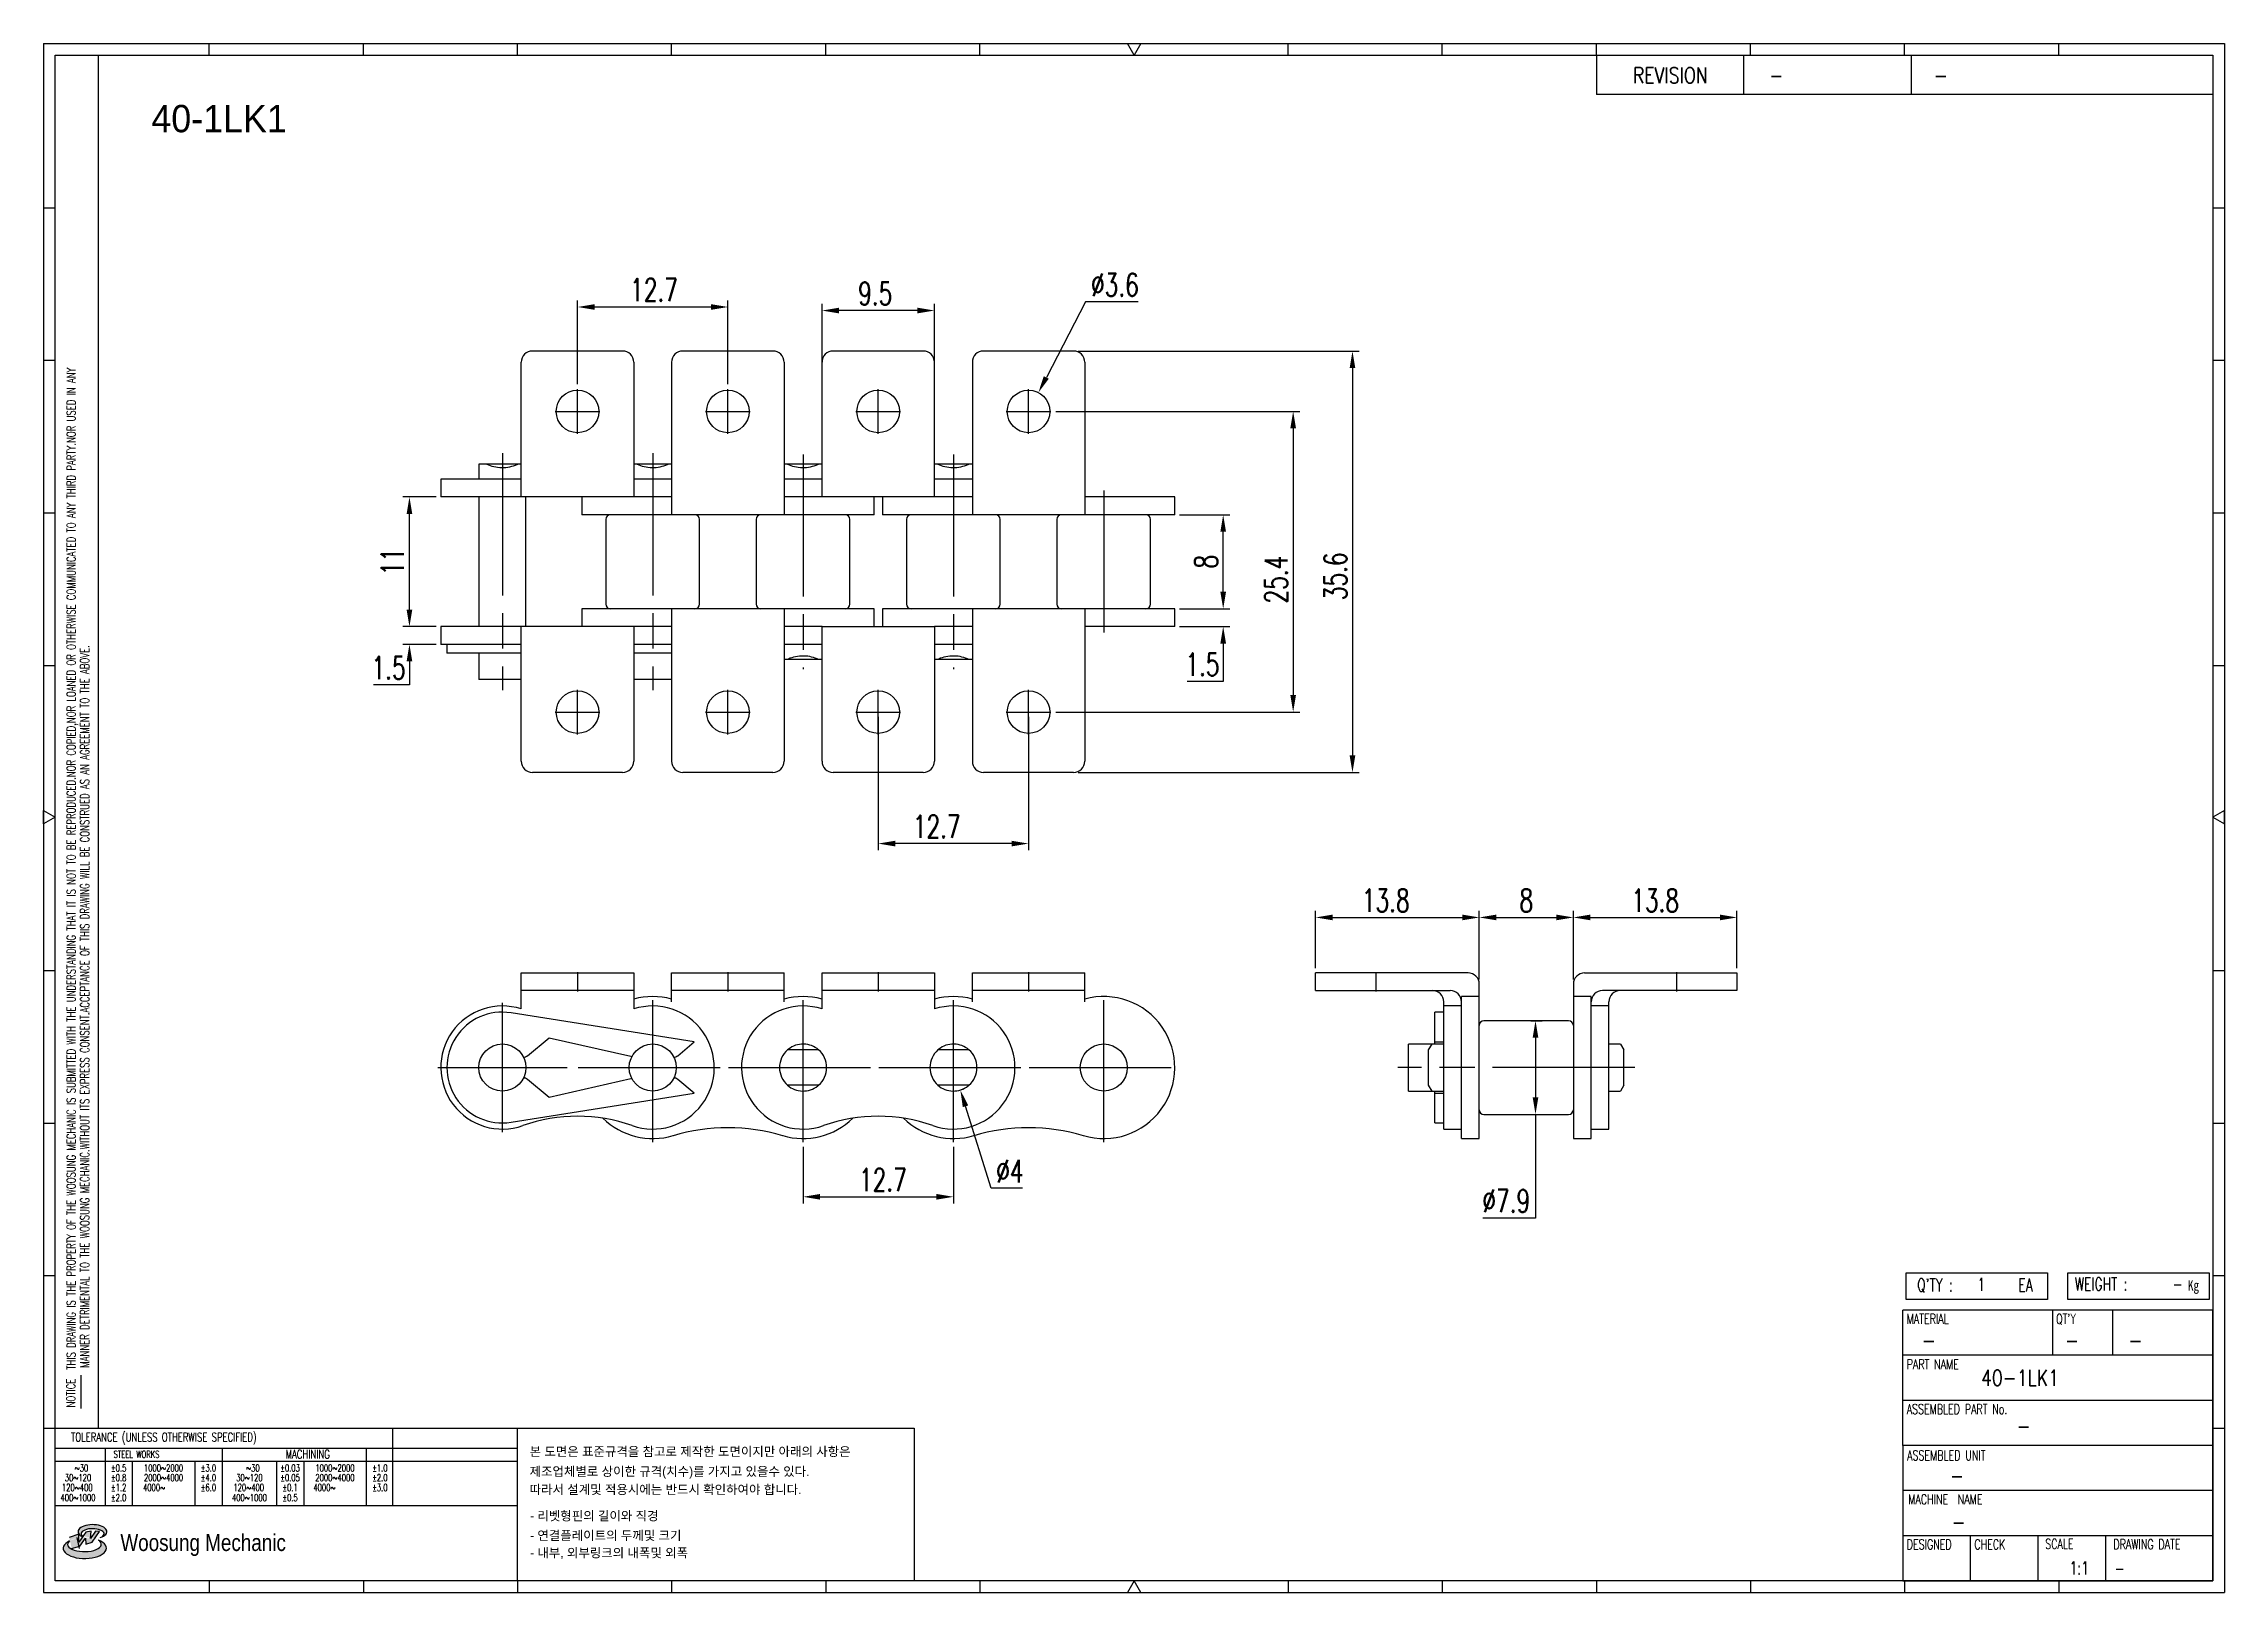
# Model space of a CAD drawing. Header units: millimetres. Extents: x 333 to 518, y 59 to 190.
import ezdxf
from ezdxf.enums import TextEntityAlignment as Align

# ---------------------------------------------------------------- set-up
doc = ezdxf.new("R2010")
doc.units = ezdxf.units.MM
doc.linetypes.add('AM_ISO08W050', pattern=[18, 12, -1.5, 3, -1.5])
doc.layers.get('Defpoints').update_dxf_attribs({"color": 80})
doc.layers.add('CL1', color=140, linetype='AM_ISO08W050', lineweight=25)
for name, color, linetype in [('S-DIM', 7, 'Continuous'), ('TITLE', 7, 'Continuous'), ('도면레이아웃', 7, 'Continuous')]:
    doc.layers.add(name, color=color, linetype=linetype)
doc.styles.add('HAN', font='ROMANS.shx', dxfattribs={"width": 0.7, "bigfont": 'whgtxt.shx'})
doc.styles.add('HKD_ST2', font='romans.shx', dxfattribs={"width": 0.7, "height": 4, "bigfont": '@extfont2.shx'})
doc.styles.add('HSG', font='SIMPLEX.shx', dxfattribs={"width": 0.7, "bigfont": 'HSG.shx'})
doc.styles.add('MtXpl_', font='Gulim.ttf')
doc.styles.add('SLDTEXTSTYLE4', font='arial.ttf', dxfattribs={"width": 0.8})
doc.dimstyles.new('AP0.8', dxfattribs={"dimscale": 0.8, "dimtxt": 2.4, "dimasz": 1.8, "dimexe": 0.7, "dimexo": 0.5, "dimgap": 0.6, "dimtad": 1, "dimtoh": 1, "dimdec": 1, "dimrnd": 0.01, "dimzin": 9, "dimdsep": 46, "dimtxsty": 'HSG', "dimcen": 0, "dimclrd": 251, "dimclre": 251, "dimclrt": 60, "dimazin": 2, "dimtp": 1, "dimtm": 1, "dimtfac": 0.5, "dimtdec": 1, "dimtofl": 0, "dimtmove": 0, "dimatfit": 3, "dimfxl": 0, "dimtvp": 1, "dimtolj": 2, "dimlwd": -1, "dimlwe": -1, "dimarcsym": 0})

msp = doc.modelspace()

# ---------------------------------------------------------------- texts
at = {"color": 254, "style": 'MtXpl_'}
msp.add_text('40-1LK1', height=2.313, dxfattribs=at).set_placement((342.57, 182.4))
at = {"style": 'HAN', "width": 0.8}
msp.add_text('40-1LK1', height=1.334, dxfattribs=at).set_placement((497.13, 76.51))
at = {"color": 140, "style": 'MtXpl_'}
for s, p in [('본 도면은 표준규격을 참고로 제작한 도면이지만 아래의 사항은', (374.52, 70.57)), ('제조업체별로 상이한 규격(치수)를 가지고 있을수 있다.', (374.52, 68.89)), ('따라서 설계및 적용시에는 반드시 확인하여야 합니다.', (374.52, 67.36)), ('- 리벳형핀의 길이와 직경', (374.56, 65.13)), ('- 연결플레이트의 두께및 크기', (374.56, 63.48)), ('- 내부, 외부링크의 내폭및 외폭', (374.56, 62.01))]:
    msp.add_text(s, height=0.771, dxfattribs=at).set_placement(p)

# ---------------------------------------------------------------- blocks, each defined once
blk = doc.blocks.new('MAST')
at = {"layer": '도면레이아웃'}
h = blk.add_hatch(color=10, dxfattribs=at)
h.paths.add_polyline_path([(1.544, 35.177), (1.554, 34.966), (1.779, 35.034), (2.054, 35.422), (1.908, 35.446), (1.728, 35.167), (1.741, 35.439), (1.547, 35.405), (1.292, 35.041), (1.295, 35.33), (0.943, 35.208), (1.03, 34.8), (1.336, 34.885)])
edge = h.paths.add_edge_path()
edge.add_ellipse((1.795, 35.421), major_axis=(-0.53, 0), ratio=0.487785, start_angle=122.36065, end_angle=403.39574)
edge.add_line((1.411, 35.244), (1.419, 35.261))
edge.add_ellipse((1.798, 35.344), major_axis=(-0.423, 0), ratio=0.444396, start_angle=131.58977, end_angle=386.19408, ccw=False)
edge = h.paths.add_edge_path()
edge.add_ellipse((1.512, 34.815), major_axis=(-0.793, 0), ratio=0.480113, start_angle=314.67633, end_angle=590.85213)
edge.add_ellipse((1.501, 34.958), major_axis=(-0.62, 0), ratio=0.43311, start_angle=331.7024, end_angle=574.42495, ccw=False)
at = {"color": 140}
for p, q in [((0, 90.118), (80.15, 90.118)), ((0, 90.118), (0, 33.191)), ((80.15, 90.118), (80.15, 33.191)), ((57.068, 89.693), (57.068, 88.246)), ((62.47, 89.693), (62.47, 88.246)), ((68.635, 89.693), (68.635, 88.246)), ((79.725, 88.246), (57.068, 88.246)), ((68.449, 43.961), (68.449, 44.936)), ((68.449, 44.936), (73.654, 44.936)), ((73.654, 44.936), (73.654, 43.961)), ((74.39, 43.961), (74.39, 44.936)), ((74.39, 44.936), (79.595, 44.936)), ((79.595, 44.936), (79.595, 43.961)), ((68.336, 38.59), (68.336, 43.563)), ((79.725, 43.563), (68.336, 43.563)), ((73.654, 43.961), (68.449, 43.961)), ((73.827, 43.563), (73.827, 41.905)), ((79.595, 43.961), (74.39, 43.961)), ((76.037, 43.563), (76.037, 41.905)), ((79.725, 38.59), (79.725, 43.563)), ((79.725, 41.905), (68.336, 41.905)), ((79.725, 40.248), (68.336, 40.248)), ((68.336, 38.59), (68.336, 33.616)), ((79.725, 38.59), (68.336, 38.59)), ((79.725, 33.616), (79.725, 38.59)), ((79.725, 36.932), (68.336, 36.932)), ((79.725, 35.274), (68.336, 35.274)), ((70.822, 33.616), (70.822, 35.274)), ((73.309, 33.616), (73.309, 35.274)), ((75.796, 33.616), (75.796, 35.274)), ((0, 33.191), (80.15, 33.191)), ((68.336, 33.616), (79.725, 33.616))]:
    blk.add_line(p, q, dxfattribs=at)
for p, q in [((6.089, 89.693), (6.089, 90.118)), ((11.753, 89.693), (11.753, 90.118)), ((17.418, 89.693), (17.418, 90.118)), ((23.082, 89.693), (23.082, 90.118)), ((28.746, 89.693), (28.746, 90.118)), ((34.411, 89.693), (34.411, 90.118)), ((45.739, 89.693), (45.739, 90.118)), ((51.404, 89.693), (51.404, 90.118)), ((57.068, 89.693), (57.068, 90.118)), ((62.732, 89.693), (62.732, 90.118)), ((68.397, 89.693), (68.397, 90.118)), ((74.061, 89.693), (74.061, 90.118)), ((0, 84.085), (0.425, 84.085)), ((79.725, 84.085), (80.15, 84.085)), ((0, 78.478), (0.425, 78.478)), ((79.725, 78.478), (80.15, 78.478)), ((0, 72.87), (0.425, 72.87)), ((79.725, 72.87), (80.15, 72.87)), ((0, 67.262), (0.425, 67.262)), ((79.725, 67.262), (80.15, 67.262)), ((0, 56.047), (0.425, 56.047)), ((79.725, 56.047), (80.15, 56.047)), ((0, 50.439), (0.425, 50.439)), ((79.725, 50.439), (80.15, 50.439)), ((0, 44.832), (0.425, 44.832)), ((79.725, 44.832), (80.15, 44.832)), ((1.377, 39.947), (1.377, 41.174)), ((0, 39.224), (0.425, 39.224)), ((79.725, 39.224), (80.15, 39.224)), ((6.089, 33.616), (6.089, 33.191)), ((11.753, 33.616), (11.753, 33.191)), ((17.418, 33.616), (17.418, 33.191)), ((23.082, 33.616), (23.082, 33.191)), ((28.746, 33.616), (28.746, 33.191)), ((34.411, 33.616), (34.411, 33.191)), ((45.739, 33.616), (45.739, 33.191)), ((51.404, 33.616), (51.404, 33.191)), ((57.068, 33.616), (57.068, 33.191)), ((62.732, 33.616), (62.732, 33.191)), ((68.397, 33.616), (68.397, 33.191)), ((74.061, 33.616), (74.061, 33.191))]:
    blk.add_line(p, q)
at = {"color": 2}
for p, q in [((2.017, 39.224), (2.017, 89.693)), ((0.425, 39.224), (17.418, 39.224)), ((0.425, 38.487), (17.418, 38.487)), ((2.257, 38.487), (2.257, 36.382)), ((6.557, 38.5), (6.557, 36.382)), ((11.857, 38.487), (11.857, 36.382)), ((12.816, 39.224), (12.816, 36.382)), ((17.418, 33.616), (17.418, 39.224)), ((0.425, 38.012), (17.418, 38.012)), ((3.257, 38.012), (3.257, 36.382)), ((5.557, 38.012), (5.557, 36.382)), ((8.557, 38.012), (8.557, 36.382)), ((9.557, 38.026), (9.557, 36.382)), ((0.425, 36.382), (17.418, 36.382))]:
    blk.add_line(p, q, dxfattribs=at)
for points in [[(40.075, 89.693), (39.83, 90.118), (40.32, 90.118)], [(0.425, 61.679), (0, 61.433), (0, 61.924)], [(79.725, 61.679), (80.15, 61.433), (80.15, 61.924)], [(40.075, 33.616), (39.83, 33.191), (40.32, 33.191)]]:
    blk.add_lwpolyline(points, close=True)
at = {"color": 140}
blk.add_lwpolyline([(0.425, 89.693), (79.725, 89.693), (79.725, 33.616), (0.425, 33.616)], close=True, dxfattribs=at)
at = {"layer": '도면레이아웃'}
for p, q in [((1.295, 35.33), (0.943, 35.208)), ((1.547, 35.405), (1.292, 35.041)), ((1.292, 35.041), (1.295, 35.33)), ((1.741, 35.439), (1.547, 35.405)), ((1.908, 35.446), (1.728, 35.167)), ((1.728, 35.167), (1.741, 35.439)), ((1.779, 35.034), (2.054, 35.422)), ((2.054, 35.422), (1.908, 35.446)), ((1.03, 34.8), (1.336, 34.885)), ((1.224, 35.208), (1.311, 34.8)), ((1.224, 35.208), (1.224, 35.208)), ((1.336, 34.885), (1.544, 35.177)), ((1.419, 35.261), (1.411, 35.244)), ((1.544, 35.177), (1.554, 34.966)), ((1.554, 34.966), (1.779, 35.034))]:
    blk.add_line(p, q, dxfattribs=at)
for centre, major_axis, ratio, start_param, end_param in [((1.795, 35.421), (-0.53, 0), 0.487785, 2.135596, 7.040584), ((1.798, 35.344), (-0.423, 0), 0.444396, 2.296675, 6.740358), ((1.512, 34.815), (-0.793, 0), 0.480113, 5.492138, 10.312315), ((1.501, 34.958), (-0.62, 0), 0.43311, 5.789299, 10.025607)]:
    blk.add_ellipse(centre, major_axis=major_axis, ratio=ratio, start_param=start_param, end_param=end_param, dxfattribs=at)
for s, height, style, width, p in [('REVISION', 0.5806, 'HAN', 0.8, (58.415, 88.664)), ('-', 0.581, 'HAN', 0.8, (63.426, 88.664)), ('-', 0.581, 'HAN', 0.8, (69.468, 88.664)), ("Q'TY : ", 0.4746, 'HKD_ST2', 0.7, (68.857, 44.253)), ('1', 0.475, 'HKD_ST2', 0.7, (71.071, 44.275)), ('EA', 0.4746, 'HKD_ST2', 0.7, (72.578, 44.253)), ('WEIGHT : ', 0.4746, 'HKD_ST2', 0.7, (74.65, 44.286)), ('-', 0.581, 'HAN', 0.8, (69.029, 42.157)), ('-', 0.581, 'HAN', 0.8, (74.289, 42.157)), ('-', 0.581, 'HAN', 0.8, (76.623, 42.157)), ('-', 0.581, 'HAN', 0.8, (72.515, 39.013)), ('-', 0.581, 'HAN', 0.8, (70.067, 37.189)), ('-', 0.581, 'HAN', 0.8, (70.126, 35.48)), ('1:1', 0.4746, 'HKD_ST2', 0.7, (74.458, 33.848)), ('-', 0.475, 'HKD_ST2', 0.7, (76.112, 33.837))]:
    blk.add_text(s, height=height, dxfattribs=dict(style=style, width=width)).set_placement(p)
at = {"color": 6, "style": 'HKD_ST2', "width": 0.7}
for s, p in [(' THIS DRAWING IS THE PROPERTY OF THE WOOSUNG MECHANIC IS SUBMITTED WITH THE UNDERSTANDING THAT IT IS NOT TO BE REPRODUCED.NOR COPIED,NOR LOANED OR OTHERWISE COMMUNICATED TO ANY THIRD PARTY.NOR USED IN ANY', (1.173, 41.217)), ('MANNER DETRIMENTAL TO THE WOOSUNG MECHANIC.WITHOUT ITS EXPRESS CONSENT.ACCEPTANCE OF THIS DRAWING WILL BE CONSTRUED AS AN AGREEMENT TO THE ABOVE.', (1.672, 41.447))]:
    blk.add_text(s, height=0.326266, rotation=90, dxfattribs=at).set_placement(p)
at = {"style": 'HKD_ST2', "width": 0.7}
blk.add_text('-', height=0.475, dxfattribs=at).set_placement((78.613, 44.286), align=Align.RIGHT)
at = {"color": 254, "style": 'HKD_ST2', "width": 0.7}
for s, height, p in [('MATERIAL', 0.3651, (68.474, 43.425)), ("QT'Y", 0.3651, (73.965, 43.425)), ('PART NAME', 0.3651, (68.474, 41.756)), ('ASSEMBLED PART No.', 0.36511, (68.474, 40.109)), ('ASSEMBLED UNIT', 0.36511, (68.49, 38.408)), ('MACHINE  NAME', 0.36511, (68.532, 36.794)), ('DESIGNED', 0.3651, (68.474, 35.136)), ('CHECK', 0.3651, (70.961, 35.136)), ('SCALE', 0.3651, (73.566, 35.153)), ('DRAWING DATE', 0.36511, (76.071, 35.141))]:
    blk.add_text(s, height=height, dxfattribs=at).set_placement(p, align=Align.TOP_LEFT)
at = {"style": 'HKD_ST2', "width": 0.7}
blk.add_text('NOTICE', height=0.3263, rotation=90, dxfattribs=at).set_placement((1.163, 39.988))
blk.add_text('TOLERANCE (UNLESS OTHERWISE SPECIFIED)', height=0.32627, dxfattribs=at).set_placement((4.417, 38.896), align=Align.MIDDLE_CENTER)
at = {"color": 4, "style": 'HKD_ST2', "width": 0.7}
for s, height, p in [('%%12630', 0.261, (1.389, 37.762)), ('1000%%1262000', 0.26101, (4.407, 37.762)), ('%%12630', 0.261, (7.689, 37.762)), ('1000%%1262000', 0.26101, (10.707, 37.762)), ('120%%126400', 0.26101, (1.237, 37.045)), ('30%%126120', 0.261, (1.263, 37.411)), ('4000%%126', 0.261, (4.061, 37.045)), ('2000%%1264000', 0.26101, (4.407, 37.411)), ('120%%126400', 0.26101, (7.537, 37.045)), ('30%%126120', 0.261, (7.563, 37.411)), ('4000%%126', 0.261, (10.321, 37.045)), ('2000%%1264000', 0.26101, (10.707, 37.411)), ('400%%1261000', 0.26101, (1.263, 36.67)), ('400%%1261000', 0.26101, (7.563, 36.67))]:
    blk.add_text(s, height=height, dxfattribs=at).set_placement(p, align=Align.MIDDLE_CENTER)
for s, height, p in [('%%P0.5', 0.261, (2.757, 37.762)), ('STEEL WORKS', 0.26101, (3.416, 38.268)), ('%%P3.0', 0.261, (6.057, 37.762)), ('%%P0.03', 0.261, (9.057, 37.762)), ('MACHINING', 0.3263, (9.707, 38.27)), ('%%P1.0', 0.261, (12.357, 37.762)), ('%%P0.8', 0.261, (2.757, 37.411)), ('%%P1.2', 0.261, (2.757, 37.045)), ('%%P4.0', 0.261, (6.057, 37.411)), ('%%P6.0', 0.261, (6.057, 37.045)), ('%%P0.05', 0.261, (9.057, 37.411)), ('%%P0.1', 0.261, (9.057, 37.045)), ('%%P2.0', 0.261, (12.357, 37.411)), ('%%P3.0', 0.261, (12.357, 37.045)), ('%%P2.0', 0.261, (2.757, 36.67)), ('%%P0.5', 0.261, (9.057, 36.67))]:
    blk.add_text(s, height=height, dxfattribs=at).set_placement(p, align=Align.MIDDLE)
at = {"color": 1, "style": 'SLDTEXTSTYLE4', "width": 0.8}
blk.add_text('Woosung Mechanic', height=0.61957, dxfattribs=at).set_placement((2.822, 34.711))
at = {"layer": 'TITLE', "width": 0.8}
blk.add_text('Kg', height=0.3789, dxfattribs=at).set_placement((78.807, 44.286))
blk = doc.blocks.new('*D2')
at = {"layer": 'Defpoints', "color": 0, "transparency": 16777216}
for p in [(429.02, 142.14), (433.11, 142.14), (429.02, 140.64)]:
    blk.add_point(p, dxfattribs=at)
at = {"layer": 'S-DIM', "color": 251, "linetype": 'ByBlock', "transparency": 16777216}
for p, q in [((433.11, 143.58), (433.11, 145.02)), ((429.42, 142.14), (433.67, 142.14)), ((429.42, 140.64), (433.67, 140.64)), ((433.11, 139.2), (433.11, 136.01)), ((433.11, 136.01), (430.07, 136.01))]:
    blk.add_line(p, q, dxfattribs=at)
at = {"layer": 'S-DIM', "color": 251, "transparency": 16777216}
for points in [[(432.87, 143.58), (433.35, 143.58), (433.11, 142.14)], [(432.87, 139.2), (433.35, 139.2), (433.11, 140.64)]]:
    blk.add_solid(points, dxfattribs=at)
at = {"layer": 'S-DIM', "color": 60, "transparency": 16777216, "insert": (431.35, 137.45), "char_height": 1.92, "attachment_point": 5, "style": 'HSG'}
blk.add_mtext('\\A2;1.5', dxfattribs=at)
blk = doc.blocks.new('*D3')
at = {"layer": 'Defpoints', "color": 0, "transparency": 16777216}
for p in [(429.02, 150.09), (433.11, 150.09), (429.02, 142.14)]:
    blk.add_point(p, dxfattribs=at)
at = {"layer": 'S-DIM', "color": 251, "linetype": 'ByBlock', "transparency": 16777216}
for p, q in [((429.42, 150.09), (433.67, 150.09)), ((433.11, 143.58), (433.11, 148.65)), ((429.42, 142.14), (433.67, 142.14))]:
    blk.add_line(p, q, dxfattribs=at)
at = {"layer": 'S-DIM', "color": 251, "transparency": 16777216}
for points in [[(432.87, 148.65), (433.35, 148.65), (433.11, 150.09)], [(432.87, 143.58), (433.35, 143.58), (433.11, 142.14)]]:
    blk.add_solid(points, dxfattribs=at)
at = {"layer": 'S-DIM', "color": 60, "transparency": 16777216, "insert": (431.67, 146.12), "char_height": 1.92, "attachment_point": 5, "rotation": 90, "style": 'HSG'}
blk.add_mtext('\\A2;8', dxfattribs=at)
blk = doc.blocks.new('*D4')
at = {"layer": 'Defpoints', "color": 0, "transparency": 16777216}
for p in [(418.56, 158.82), (418.56, 133.42), (439.02, 133.42)]:
    blk.add_point(p, dxfattribs=at)
at = {"layer": 'S-DIM', "color": 251, "linetype": 'ByBlock', "transparency": 16777216}
for p, q in [((418.96, 158.82), (439.58, 158.82)), ((439.02, 157.38), (439.02, 134.86)), ((418.96, 133.42), (439.58, 133.42))]:
    blk.add_line(p, q, dxfattribs=at)
at = {"layer": 'S-DIM', "color": 251, "transparency": 16777216}
for points in [[(438.78, 157.38), (439.26, 157.38), (439.02, 158.82)], [(438.78, 134.86), (439.26, 134.86), (439.02, 133.42)]]:
    blk.add_solid(points, dxfattribs=at)
at = {"layer": 'S-DIM', "color": 60, "transparency": 16777216, "insert": (437.58, 144.61), "char_height": 1.92, "attachment_point": 5, "rotation": 90, "style": 'HSG'}
blk.add_mtext('\\A2;25.4', dxfattribs=at)
blk = doc.blocks.new('*D5')
at = {"layer": 'Defpoints', "color": 0, "transparency": 16777216}
for p in [(420.47, 163.92), (420.47, 128.32), (444.03, 128.32)]:
    blk.add_point(p, dxfattribs=at)
at = {"layer": 'S-DIM', "color": 251, "linetype": 'ByBlock', "transparency": 16777216}
for p, q in [((420.87, 163.92), (444.59, 163.92)), ((444.03, 162.48), (444.03, 129.76)), ((420.87, 128.32), (444.59, 128.32))]:
    blk.add_line(p, q, dxfattribs=at)
at = {"layer": 'S-DIM', "color": 251, "transparency": 16777216}
for points in [[(443.79, 162.48), (444.27, 162.48), (444.03, 163.92)], [(443.79, 129.76), (444.27, 129.76), (444.03, 128.32)]]:
    blk.add_solid(points, dxfattribs=at)
at = {"layer": 'S-DIM', "color": 60, "transparency": 16777216, "insert": (442.59, 144.89), "char_height": 1.92, "attachment_point": 5, "rotation": 90, "style": 'HSG'}
blk.add_mtext('\\A2;35.6', dxfattribs=at)
blk = doc.blocks.new('*D6')
at = {"layer": 'Defpoints', "color": 0, "transparency": 16777216}
for p in [(417.5, 160.41), (415.83, 157.22)]:
    blk.add_point(p, dxfattribs=at)
at = {"layer": 'S-DIM', "color": 251, "linetype": 'ByBlock', "transparency": 16777216}
for p, q in [((421.49, 168.07), (418.17, 161.69)), ((425.94, 168.07), (421.49, 168.07))]:
    blk.add_line(p, q, dxfattribs=at)
at = {"layer": 'S-DIM', "color": 251, "transparency": 16777216}
blk.add_solid([(417.95, 161.8), (418.38, 161.58), (417.5, 160.41)], dxfattribs=at)
at = {"layer": 'S-DIM', "color": 60, "transparency": 16777216, "insert": (423.96, 169.51), "char_height": 1.92, "attachment_point": 5, "style": 'HSG'}
blk.add_mtext('\\A2;∅3.6', dxfattribs=at)
blk = doc.blocks.new('*D7')
at = {"layer": 'Defpoints', "color": 0, "transparency": 16777216}
for p in [(364.37, 140.64), (367.02, 140.64), (367.02, 139.14)]:
    blk.add_point(p, dxfattribs=at)
at = {"layer": 'S-DIM', "color": 251, "linetype": 'ByBlock', "transparency": 16777216}
for p, q in [((364.37, 142.08), (364.37, 143.52)), ((366.62, 140.64), (363.81, 140.64)), ((366.62, 139.14), (363.81, 139.14)), ((364.37, 137.7), (364.37, 135.72)), ((364.37, 135.72), (361.33, 135.72))]:
    blk.add_line(p, q, dxfattribs=at)
at = {"layer": 'S-DIM', "color": 251, "transparency": 16777216}
for points in [[(364.13, 142.08), (364.61, 142.08), (364.37, 140.64)], [(364.13, 137.7), (364.61, 137.7), (364.37, 139.14)]]:
    blk.add_solid(points, dxfattribs=at)
at = {"layer": 'S-DIM', "color": 60, "transparency": 16777216, "insert": (362.61, 137.16), "char_height": 1.92, "attachment_point": 5, "style": 'HSG'}
blk.add_mtext('\\A2;1.5', dxfattribs=at)
blk = doc.blocks.new('*D8')
at = {"layer": 'Defpoints', "color": 0, "transparency": 16777216}
for p in [(364.37, 151.59), (367.02, 151.59), (367.02, 140.64)]:
    blk.add_point(p, dxfattribs=at)
at = {"layer": 'S-DIM', "color": 251, "linetype": 'ByBlock', "transparency": 16777216}
for p, q in [((366.62, 151.59), (363.81, 151.59)), ((364.37, 142.08), (364.37, 150.15)), ((366.62, 140.64), (363.81, 140.64))]:
    blk.add_line(p, q, dxfattribs=at)
at = {"layer": 'S-DIM', "color": 251, "transparency": 16777216}
for points in [[(364.13, 150.15), (364.61, 150.15), (364.37, 151.59)], [(364.13, 142.08), (364.61, 142.08), (364.37, 140.64)]]:
    blk.add_solid(points, dxfattribs=at)
at = {"layer": 'S-DIM', "color": 60, "transparency": 16777216, "insert": (362.93, 146.12), "char_height": 1.92, "attachment_point": 5, "rotation": 90, "style": 'HSG'}
blk.add_mtext('\\A2;11', dxfattribs=at)
blk = doc.blocks.new('*D9')
at = {"layer": 'Defpoints', "color": 0, "transparency": 16777216}
for p in [(403.97, 133.42), (416.67, 133.42), (403.97, 122.31)]:
    blk.add_point(p, dxfattribs=at)
at = {"layer": 'S-DIM', "color": 251, "linetype": 'ByBlock', "transparency": 16777216}
for p, q in [((403.97, 133.02), (403.97, 121.75)), ((416.67, 133.02), (416.67, 121.75)), ((415.23, 122.31), (405.41, 122.31))]:
    blk.add_line(p, q, dxfattribs=at)
at = {"layer": 'S-DIM', "color": 251, "transparency": 16777216}
for points in [[(405.41, 122.55), (405.41, 122.07), (403.97, 122.31)], [(415.23, 122.55), (415.23, 122.07), (416.67, 122.31)]]:
    blk.add_solid(points, dxfattribs=at)
at = {"layer": 'S-DIM', "color": 60, "transparency": 16777216, "insert": (408.91, 123.75), "char_height": 1.92, "attachment_point": 5, "style": 'HSG'}
blk.add_mtext('\\A2;12.7', dxfattribs=at)
blk = doc.blocks.new('*D10')
at = {"layer": 'Defpoints', "color": 0, "transparency": 16777216}
for p in [(397.62, 97.09), (410.32, 97.09), (410.32, 92.47)]:
    blk.add_point(p, dxfattribs=at)
at = {"layer": 'S-DIM', "color": 251, "linetype": 'ByBlock', "transparency": 16777216}
for p, q in [((397.62, 96.69), (397.62, 91.91)), ((410.32, 96.69), (410.32, 91.91)), ((399.06, 92.47), (408.88, 92.47))]:
    blk.add_line(p, q, dxfattribs=at)
at = {"layer": 'S-DIM', "color": 251, "transparency": 16777216}
for points in [[(399.06, 92.71), (399.06, 92.23), (397.62, 92.47)], [(408.88, 92.71), (408.88, 92.23), (410.32, 92.47)]]:
    blk.add_solid(points, dxfattribs=at)
at = {"layer": 'S-DIM', "color": 60, "transparency": 16777216, "insert": (404.36, 93.91), "char_height": 1.92, "attachment_point": 5, "style": 'HSG'}
blk.add_mtext('\\A2;12.7', dxfattribs=at)
blk = doc.blocks.new('*D11')
at = {"layer": 'Defpoints', "color": 0, "transparency": 16777216}
for p in [(409.72, 105.28), (410.91, 101.49)]:
    blk.add_point(p, dxfattribs=at)
at = {"layer": 'S-DIM', "color": 251, "linetype": 'ByBlock', "transparency": 16777216}
for p, q in [((413.52, 93.19), (411.34, 100.12)), ((416.17, 93.19), (413.52, 93.19))]:
    blk.add_line(p, q, dxfattribs=at)
blk.add_arc((410.32, 103.39), 1.99, 271.2555, 299.8639, dxfattribs=at)
at = {"layer": 'S-DIM', "color": 251, "transparency": 16777216}
blk.add_solid([(411.57, 100.19), (411.11, 100.05), (410.91, 101.49)], dxfattribs=at)
at = {"layer": 'S-DIM', "color": 60, "transparency": 16777216, "insert": (415.09, 94.63), "char_height": 1.92, "attachment_point": 5, "style": 'HSG'}
blk.add_mtext('\\A2;∅4', dxfattribs=at)
blk = doc.blocks.new('*D12')
at = {"layer": 'Defpoints', "color": 0, "transparency": 16777216}
for p in [(454.74, 116.07), (440.91, 111.39), (454.74, 110.44)]:
    blk.add_point(p, dxfattribs=at)
at = {"layer": 'S-DIM', "color": 251, "linetype": 'ByBlock', "transparency": 16777216}
for p, q in [((440.91, 111.79), (440.91, 116.63)), ((442.35, 116.07), (453.3, 116.07)), ((454.74, 110.84), (454.74, 116.63))]:
    blk.add_line(p, q, dxfattribs=at)
at = {"layer": 'S-DIM', "color": 251, "transparency": 16777216}
for points in [[(442.35, 116.31), (442.35, 115.83), (440.91, 116.07)], [(453.3, 116.31), (453.3, 115.83), (454.74, 116.07)]]:
    blk.add_solid(points, dxfattribs=at)
at = {"layer": 'S-DIM', "color": 60, "transparency": 16777216, "insert": (446.84, 117.51), "char_height": 1.92, "attachment_point": 5, "style": 'HSG'}
blk.add_mtext('\\A2;13.8', dxfattribs=at)
blk = doc.blocks.new('*D13')
at = {"layer": 'Defpoints', "color": 0, "transparency": 16777216}
for p in [(462.69, 116.07), (454.74, 110.44), (462.69, 110.44)]:
    blk.add_point(p, dxfattribs=at)
at = {"layer": 'S-DIM', "color": 251, "linetype": 'ByBlock', "transparency": 16777216}
for p, q in [((454.74, 110.84), (454.74, 116.63)), ((456.18, 116.07), (461.25, 116.07)), ((462.69, 110.84), (462.69, 116.63))]:
    blk.add_line(p, q, dxfattribs=at)
at = {"layer": 'S-DIM', "color": 251, "transparency": 16777216}
for points in [[(456.18, 116.31), (456.18, 115.83), (454.74, 116.07)], [(461.25, 116.31), (461.25, 115.83), (462.69, 116.07)]]:
    blk.add_solid(points, dxfattribs=at)
at = {"layer": 'S-DIM', "color": 60, "transparency": 16777216, "insert": (458.71, 117.51), "char_height": 1.92, "attachment_point": 5, "style": 'HSG'}
blk.add_mtext('\\A2;8', dxfattribs=at)
blk = doc.blocks.new('*D14')
at = {"layer": 'Defpoints', "color": 0, "transparency": 16777216}
for p in [(476.51, 116.07), (476.51, 111.39), (462.69, 110.44)]:
    blk.add_point(p, dxfattribs=at)
at = {"layer": 'S-DIM', "color": 251, "linetype": 'ByBlock', "transparency": 16777216}
for p, q in [((462.69, 110.84), (462.69, 116.63)), ((464.13, 116.07), (475.07, 116.07)), ((476.51, 111.79), (476.51, 116.63))]:
    blk.add_line(p, q, dxfattribs=at)
at = {"layer": 'S-DIM', "color": 251, "transparency": 16777216}
for points in [[(464.13, 116.31), (464.13, 115.83), (462.69, 116.07)], [(475.07, 116.31), (475.07, 115.83), (476.51, 116.07)]]:
    blk.add_solid(points, dxfattribs=at)
at = {"layer": 'S-DIM', "color": 60, "transparency": 16777216, "insert": (469.6, 117.51), "char_height": 1.92, "attachment_point": 5, "style": 'HSG'}
blk.add_mtext('\\A2;13.8', dxfattribs=at)
blk = doc.blocks.new('*D15')
at = {"layer": 'Defpoints', "color": 0, "transparency": 16777216}
for p in [(458.71, 107.35), (458.71, 99.43), (459.49, 99.43)]:
    blk.add_point(p, dxfattribs=at)
at = {"layer": 'S-DIM', "color": 251, "linetype": 'ByBlock', "transparency": 16777216}
for p, q in [((459.11, 107.35), (460.05, 107.35)), ((459.49, 105.91), (459.49, 100.87)), ((459.11, 99.43), (460.05, 99.43)), ((459.49, 99.43), (459.49, 90.68)), ((459.49, 90.68), (455.04, 90.68))]:
    blk.add_line(p, q, dxfattribs=at)
at = {"layer": 'S-DIM', "color": 251, "transparency": 16777216}
for points in [[(459.25, 105.91), (459.73, 105.91), (459.49, 107.35)], [(459.25, 100.87), (459.73, 100.87), (459.49, 99.43)]]:
    blk.add_solid(points, dxfattribs=at)
at = {"layer": 'S-DIM', "color": 60, "transparency": 16777216, "insert": (457.02, 92.12), "char_height": 1.92, "attachment_point": 5, "style": 'HSG'}
blk.add_mtext('\\A2;%%c7.9', dxfattribs=at)
blk = doc.blocks.new('*D16')
at = {"layer": 'Defpoints', "color": 0, "transparency": 16777216}
for p in [(399.22, 167.34), (399.22, 161.6), (408.72, 161.6)]:
    blk.add_point(p, dxfattribs=at)
at = {"layer": 'S-DIM', "color": 251, "linetype": 'ByBlock', "transparency": 16777216}
for p, q in [((399.22, 162), (399.22, 167.9)), ((408.72, 162), (408.72, 167.9)), ((407.28, 167.34), (400.66, 167.34))]:
    blk.add_line(p, q, dxfattribs=at)
at = {"layer": 'S-DIM', "color": 251, "transparency": 16777216}
for points in [[(400.66, 167.58), (400.66, 167.1), (399.22, 167.34)], [(407.28, 167.58), (407.28, 167.1), (408.72, 167.34)]]:
    blk.add_solid(points, dxfattribs=at)
at = {"layer": 'S-DIM', "color": 60, "transparency": 16777216, "insert": (403.72, 168.78), "char_height": 1.92, "attachment_point": 5, "style": 'HSG'}
blk.add_mtext('\\A2;9.5', dxfattribs=at)
blk = doc.blocks.new('*D17')
at = {"layer": 'Defpoints', "color": 0, "transparency": 16777216}
for p in [(391.27, 167.64), (378.57, 160.71), (391.27, 160.71)]:
    blk.add_point(p, dxfattribs=at)
at = {"layer": 'S-DIM', "color": 251, "linetype": 'ByBlock', "transparency": 16777216}
for p, q in [((378.57, 161.11), (378.57, 168.2)), ((380.01, 167.64), (389.83, 167.64)), ((391.27, 161.11), (391.27, 168.2))]:
    blk.add_line(p, q, dxfattribs=at)
at = {"layer": 'S-DIM', "color": 251, "transparency": 16777216}
for points in [[(380.01, 167.88), (380.01, 167.4), (378.57, 167.64)], [(389.83, 167.88), (389.83, 167.4), (391.27, 167.64)]]:
    blk.add_solid(points, dxfattribs=at)
at = {"layer": 'S-DIM', "color": 60, "transparency": 16777216, "insert": (385.03, 169.08), "char_height": 1.92, "attachment_point": 5, "style": 'HSG'}
blk.add_mtext('\\A2;12.7', dxfattribs=at)

# ---------------------------------------------------------------- dimensions: what is measured, and where the dimension line sits
at = {"layer": 'S-DIM'}
for base, p1, p2, picture, middle in [((391.27, 167.64), (378.57, 160.71), (391.27, 160.71), '*D17', (385.03, 167.64)), ((399.22, 167.34), (408.72, 161.6), (399.22, 161.6), '*D16', (403.72, 167.34)), ((403.97, 122.31), (416.67, 133.42), (403.97, 133.42), '*D9', (408.91, 122.31)), ((454.74, 116.07), (440.91, 111.39), (454.74, 110.44), '*D12', (446.84, 116.07)), ((410.32, 92.47), (397.62, 97.09), (410.32, 97.09), '*D10', (404.36, 92.47))]:
    dim = msp.add_linear_dim(base=base, p1=p1, p2=p2, dimstyle='AP0.8', dxfattribs=at)
    dim.commit()
    dim.dimension.update_dxf_attribs({"geometry": picture, "text_midpoint": middle, "dimtype": 128})
for p1, p2, picture, middle in [((415.83, 157.22), (417.5, 160.41), '*D6', (423.96, 168.07)), ((409.72, 105.28), (410.91, 101.49), '*D11', (415.09, 93.19))]:
    dim = msp.add_diameter_dim_2p(p1=p1, p2=p2, dimstyle='AP0.8', dxfattribs=at)
    dim.commit()
    dim.dimension.update_dxf_attribs({"geometry": picture, "text_midpoint": middle, "dimtype": 131})
for base, p1, p2, picture, middle in [((444.03, 128.32), (420.47, 163.92), (420.47, 128.32), '*D5', (444.03, 144.89)), ((439.02, 133.42), (418.56, 158.82), (418.56, 133.42), '*D4', (439.02, 144.61)), ((433.11, 142.14), (429.02, 140.64), (429.02, 142.14), '*D2', (431.35, 136.01)), ((364.37, 140.64), (367.02, 139.14), (367.02, 140.64), '*D7', (362.61, 135.72))]:
    dim = msp.add_linear_dim(base=base, p1=p1, p2=p2, angle=90, dimstyle='AP0.8', dxfattribs=at)
    dim.commit()
    dim.dimension.update_dxf_attribs({"geometry": picture, "text_midpoint": middle, "dimtype": 128})
for base, p1, p2, picture, middle in [((364.36879032, 151.59074308), (367.01736702, 140.64074308), (367.01736702, 151.59074308), '*D8', (362.92879032, 146.11574308)), ((433.11086402, 150.09074308), (429.01736702, 142.14074308), (429.01736702, 150.09074308), '*D3', (431.67086402, 146.11574308))]:
    dim = msp.add_linear_dim(base=base, p1=p1, p2=p2, angle=90, dimstyle='AP0.8', override={"dimtmove": 1}, dxfattribs=at)
    dim.commit()
    dim.dimension.update_dxf_attribs({"geometry": picture, "text_midpoint": middle})
for base, p1, p2, picture, middle in [((462.68635248, 116.07411866), (454.73635248, 110.43844863), (462.68635248, 110.43844863), '*D13', (458.71135248, 117.51411866)), ((476.51, 116.07), (462.69, 110.44), (476.51, 111.39), '*D14', (469.6, 117.51))]:
    dim = msp.add_linear_dim(base=base, p1=p1, p2=p2, dimstyle='AP0.8', override={"dimtmove": 1}, dxfattribs=at)
    dim.commit()
    dim.dimension.update_dxf_attribs({"geometry": picture, "text_midpoint": middle})
dim = msp.add_linear_dim(base=(459.49, 99.43), p1=(458.71, 107.35), p2=(458.71, 99.43), angle=90, text='%%c<>', dimstyle='AP0.8', dxfattribs=at)
dim.commit()
dim.dimension.update_dxf_attribs({"geometry": '*D15', "text_midpoint": (457.02, 90.68), "dimtype": 128})

# ---------------------------------------------------------------- linework, layer by layer
for p, q in [((373.82, 151.59), (373.82, 162.97)), ((382.37, 163.92), (374.77, 163.92)), ((383.32, 162.97), (383.32, 151.59)), ((386.52, 162.97), (386.52, 150.09)), ((395.07, 163.92), (387.47, 163.92)), ((396.02, 162.97), (396.02, 150.09)), ((399.22, 151.59), (399.22, 162.97)), ((407.77, 163.92), (400.17, 163.92)), ((408.72, 151.59), (408.72, 162.97)), ((411.92, 162.97), (411.92, 150.09)), ((420.47, 163.92), (412.87, 163.92)), ((421.42, 162.97), (421.42, 150.09)), ((373.82, 153.09), (367.02, 153.09)), ((367.02, 153.09), (367.02, 151.59)), ((370.23, 154.37), (370.23, 153.09)), ((373.82, 154.37), (370.23, 154.37)), ((370.9, 154.37), (371.04, 154.3)), ((371.04, 154.3), (371.18, 154.25)), ((371.18, 154.25), (371.33, 154.2)), ((371.33, 154.2), (371.49, 154.16)), ((371.49, 154.16), (371.66, 154.13)), ((371.66, 154.13), (371.82, 154.1)), ((371.82, 154.1), (372, 154.09)), ((372, 154.09), (372.17, 154.08)), ((372.17, 154.08), (372.34, 154.08)), ((372.34, 154.08), (372.51, 154.09)), ((372.51, 154.09), (372.68, 154.11)), ((372.68, 154.11), (372.85, 154.14)), ((372.85, 154.14), (373.01, 154.18)), ((373.01, 154.18), (373.17, 154.22)), ((373.17, 154.22), (373.32, 154.27)), ((373.32, 154.27), (373.46, 154.33)), ((373.46, 154.33), (373.53, 154.37)), ((386.52, 154.37), (383.32, 154.37)), ((386.52, 153.09), (383.32, 153.09)), ((383.6, 154.37), (383.74, 154.3)), ((383.74, 154.3), (383.88, 154.25)), ((383.88, 154.25), (384.03, 154.2)), ((384.03, 154.2), (384.19, 154.16)), ((384.19, 154.16), (384.36, 154.13)), ((384.36, 154.13), (384.52, 154.1)), ((384.52, 154.1), (384.7, 154.09)), ((384.7, 154.09), (384.87, 154.08)), ((384.87, 154.08), (385.04, 154.08)), ((385.04, 154.08), (385.21, 154.09)), ((385.21, 154.09), (385.38, 154.11)), ((385.38, 154.11), (385.55, 154.14)), ((385.55, 154.14), (385.71, 154.18)), ((385.71, 154.18), (385.87, 154.22)), ((385.87, 154.22), (386.02, 154.27)), ((386.02, 154.27), (386.16, 154.33)), ((386.16, 154.33), (386.23, 154.37)), ((399.22, 154.37), (396.02, 154.37)), ((399.22, 153.09), (396.02, 153.09)), ((396.3, 154.37), (396.44, 154.3)), ((396.44, 154.3), (396.58, 154.25)), ((396.58, 154.25), (396.73, 154.2)), ((396.73, 154.2), (396.89, 154.16)), ((396.89, 154.16), (397.06, 154.13)), ((397.06, 154.13), (397.22, 154.1)), ((397.22, 154.1), (397.4, 154.09)), ((397.4, 154.09), (397.57, 154.08)), ((397.57, 154.08), (397.74, 154.08)), ((397.74, 154.08), (397.91, 154.09)), ((397.91, 154.09), (398.08, 154.11)), ((398.08, 154.11), (398.25, 154.14)), ((398.25, 154.14), (398.41, 154.18)), ((398.41, 154.18), (398.57, 154.22)), ((398.57, 154.22), (398.72, 154.27)), ((398.72, 154.27), (398.86, 154.33)), ((398.86, 154.33), (398.93, 154.37)), ((411.92, 154.37), (408.72, 154.37)), ((411.92, 153.09), (408.72, 153.09)), ((409, 154.37), (409.14, 154.3)), ((409.14, 154.3), (409.28, 154.25)), ((409.28, 154.25), (409.43, 154.2)), ((409.43, 154.2), (409.59, 154.16)), ((409.59, 154.16), (409.76, 154.13)), ((409.76, 154.13), (409.92, 154.1)), ((409.92, 154.1), (410.1, 154.09)), ((410.1, 154.09), (410.27, 154.08)), ((410.27, 154.08), (410.44, 154.08)), ((410.44, 154.08), (410.61, 154.09)), ((410.61, 154.09), (410.78, 154.11)), ((410.78, 154.11), (410.95, 154.14)), ((410.95, 154.14), (411.11, 154.18)), ((411.11, 154.18), (411.27, 154.22)), ((411.27, 154.22), (411.42, 154.27)), ((411.42, 154.27), (411.56, 154.33)), ((411.56, 154.33), (411.63, 154.37)), ((383.32, 151.59), (367.02, 151.59)), ((370.23, 151.59), (370.23, 140.64)), ((374.2, 140.64), (374.2, 151.59)), ((378.92, 151.59), (378.92, 150.09)), ((386.52, 151.59), (383.32, 151.59)), ((399.22, 151.59), (396.02, 151.59)), ((408.72, 151.59), (399.22, 151.59)), ((403.62, 150.09), (403.62, 151.59)), ((404.32, 151.59), (404.32, 150.09)), ((411.92, 151.59), (408.72, 151.59)), ((429.02, 151.59), (421.42, 151.59)), ((429.02, 150.09), (429.02, 151.59)), ((403.62, 150.09), (378.92, 150.09)), ((380.96, 149.69), (380.96, 142.54)), ((388.88, 142.54), (388.88, 149.69)), ((393.66, 149.69), (393.66, 142.54)), ((401.58, 142.54), (401.58, 149.69)), ((429.02, 150.09), (404.32, 150.09)), ((406.36, 149.69), (406.36, 142.54)), ((414.28, 142.54), (414.28, 149.69)), ((419.06, 149.69), (419.06, 142.54)), ((426.98, 142.54), (426.98, 149.69)), ((403.62, 142.14), (378.92, 142.14)), ((378.92, 142.14), (378.92, 140.64)), ((386.52, 142.14), (386.52, 129.27)), ((396.02, 142.14), (396.02, 129.27)), ((403.62, 140.64), (403.62, 142.14)), ((429.02, 142.14), (404.32, 142.14)), ((404.32, 142.14), (404.32, 140.64)), ((411.92, 142.14), (411.92, 129.27)), ((421.42, 142.14), (421.42, 129.27)), ((429.02, 140.64), (429.02, 142.14)), ((383.32, 140.64), (367.02, 140.64)), ((367.02, 140.64), (367.02, 139.14)), ((373.82, 129.27), (373.82, 140.64)), ((386.52, 140.64), (383.32, 140.64)), ((383.32, 140.64), (383.32, 129.27)), ((399.22, 140.64), (396.02, 140.64)), ((399.22, 129.27), (399.22, 140.64)), ((399.22, 140.64), (408.72, 140.64)), ((411.92, 140.64), (408.72, 140.64)), ((408.72, 140.64), (408.72, 129.27)), ((429.02, 140.64), (421.42, 140.64)), ((373.82, 139.14), (367.02, 139.14)), ((367.54, 139.14), (367.54, 138.39)), ((373.82, 138.39), (367.54, 138.39)), ((370.23, 138.39), (370.23, 136.17)), ((386.52, 139.14), (383.32, 139.14)), ((386.52, 138.39), (383.32, 138.39)), ((399.22, 139.14), (396.02, 139.14)), ((411.92, 139.14), (408.72, 139.14)), ((399.22, 137.87), (396.02, 137.87)), ((396.38, 137.9), (396.3, 137.87)), ((396.52, 137.96), (396.38, 137.9)), ((396.67, 138.01), (396.52, 137.96)), ((396.82, 138.06), (396.67, 138.01)), ((396.98, 138.09), (396.82, 138.06)), ((397.15, 138.12), (396.98, 138.09)), ((397.32, 138.14), (397.15, 138.12)), ((397.49, 138.15), (397.32, 138.14)), ((397.67, 138.15), (397.49, 138.15)), ((397.84, 138.15), (397.67, 138.15)), ((398.01, 138.13), (397.84, 138.15)), ((398.18, 138.11), (398.01, 138.13)), ((398.34, 138.07), (398.18, 138.11)), ((398.5, 138.03), (398.34, 138.07)), ((398.65, 137.98), (398.5, 138.03)), ((398.8, 137.93), (398.65, 137.98)), ((398.93, 137.87), (398.8, 137.93)), ((411.92, 137.87), (408.72, 137.87)), ((409.08, 137.9), (409, 137.87)), ((409.22, 137.96), (409.08, 137.9)), ((409.37, 138.01), (409.22, 137.96)), ((409.52, 138.06), (409.37, 138.01)), ((409.68, 138.09), (409.52, 138.06)), ((409.85, 138.12), (409.68, 138.09)), ((410.02, 138.14), (409.85, 138.12)), ((410.19, 138.15), (410.02, 138.14)), ((410.37, 138.15), (410.19, 138.15)), ((410.54, 138.15), (410.37, 138.15)), ((410.71, 138.13), (410.54, 138.15)), ((410.88, 138.11), (410.71, 138.13)), ((411.04, 138.07), (410.88, 138.11)), ((411.2, 138.03), (411.04, 138.07)), ((411.35, 137.98), (411.2, 138.03)), ((411.5, 137.93), (411.35, 137.98)), ((411.63, 137.87), (411.5, 137.93)), ((373.82, 136.17), (370.23, 136.17)), ((386.52, 136.17), (383.32, 136.17)), ((382.37, 128.32), (374.77, 128.32)), ((395.07, 128.32), (387.47, 128.32)), ((407.77, 128.32), (400.17, 128.32)), ((420.47, 128.32), (412.87, 128.32)), ((373.82, 111.39), (383.32, 111.39)), ((373.82, 108.34), (373.82, 111.39)), ((383.32, 111.39), (383.32, 108.34)), ((386.52, 108.94), (386.52, 111.39)), ((386.52, 111.39), (396.02, 111.39)), ((396.02, 108.94), (396.02, 111.39)), ((399.22, 111.39), (408.72, 111.39)), ((399.22, 108.34), (399.22, 111.39)), ((408.72, 111.39), (408.72, 108.34)), ((411.92, 108.94), (411.92, 111.39)), ((411.92, 111.39), (421.42, 111.39)), ((421.42, 108.94), (421.42, 111.39)), ((453.79, 111.39), (440.91, 111.39)), ((440.91, 109.89), (440.91, 111.39)), ((463.64, 111.39), (476.51, 111.39)), ((476.51, 111.39), (476.51, 109.89)), ((383.32, 109.89), (373.82, 109.89)), ((396.02, 109.89), (386.52, 109.89)), ((408.72, 109.89), (399.22, 109.89)), ((421.42, 109.89), (411.92, 109.89)), ((440.91, 109.89), (452.29, 109.89)), ((451.74, 98.19), (451.74, 108.94)), ((454.74, 109.39), (453.24, 109.39)), ((453.24, 97.39), (453.24, 109.39)), ((454.74, 97.39), (454.74, 110.44)), ((462.69, 110.44), (462.69, 97.39)), ((464.19, 109.39), (462.69, 109.39)), ((464.19, 97.39), (464.19, 109.39)), ((476.51, 109.89), (465.14, 109.89)), ((465.69, 98.19), (465.69, 108.94)), ((388.43, 105.56), (372.95, 108.01)), ((451.74, 108.07), (450.99, 108.07)), ((450.99, 105.37), (450.99, 108.07)), ((453.24, 108.59), (451.74, 108.59)), ((462.29, 107.35), (455.13, 107.35)), ((465.69, 108.59), (464.19, 108.59)), ((374.34, 104.39), (376.16, 105.91)), ((376.16, 105.91), (383.07, 104.34)), ((387.04, 104.39), (388.43, 105.56)), ((396.52, 105.04), (396.38, 104.94)), ((396.67, 105.13), (396.52, 105.04)), ((396.82, 105.21), (396.67, 105.13)), ((396.98, 105.27), (396.82, 105.21)), ((397.15, 105.32), (396.98, 105.27)), ((397.32, 105.35), (397.15, 105.32)), ((397.49, 105.37), (397.32, 105.35)), ((397.67, 105.37), (397.49, 105.37)), ((397.84, 105.36), (397.67, 105.37)), ((398.01, 105.33), (397.84, 105.36)), ((398.18, 105.29), (398.01, 105.33)), ((398.34, 105.24), (398.18, 105.29)), ((398.5, 105.17), (398.34, 105.24)), ((398.65, 105.08), (398.5, 105.17)), ((398.8, 104.99), (398.65, 105.08)), ((409.22, 105.04), (409.08, 104.94)), ((409.37, 105.13), (409.22, 105.04)), ((409.52, 105.21), (409.37, 105.13)), ((409.68, 105.27), (409.52, 105.21)), ((409.85, 105.32), (409.68, 105.27)), ((410.02, 105.35), (409.85, 105.32)), ((410.19, 105.37), (410.02, 105.35)), ((410.37, 105.37), (410.19, 105.37)), ((410.54, 105.36), (410.37, 105.37)), ((410.71, 105.33), (410.54, 105.36)), ((410.88, 105.29), (410.71, 105.33)), ((411.04, 105.24), (410.88, 105.29)), ((411.2, 105.17), (411.04, 105.24)), ((411.35, 105.08), (411.2, 105.17)), ((411.5, 104.99), (411.35, 105.08)), ((448.76, 101.4), (448.76, 105.37)), ((450.75, 105.37), (448.76, 105.37)), ((450.46, 104.88), (450.75, 105.37)), ((451.74, 105.37), (450.75, 105.37)), ((450.99, 105.56), (451.74, 105.56)), ((466.67, 105.37), (465.69, 105.37)), ((466.67, 105.37), (466.96, 104.88)), ((396.38, 104.94), (396.3, 104.88)), ((398.93, 104.88), (396.3, 104.88)), ((398.93, 104.88), (398.8, 104.99)), ((409.08, 104.94), (409, 104.88)), ((411.63, 104.88), (409, 104.88)), ((411.63, 104.88), (411.5, 104.99)), ((450.46, 101.9), (450.46, 104.88)), ((466.96, 101.9), (466.96, 104.88)), ((376.16, 100.86), (374.34, 102.39)), ((383.07, 102.44), (376.16, 100.86)), ((388.43, 101.22), (387.04, 102.39)), ((396.3, 101.9), (396.44, 101.79)), ((398.93, 101.9), (396.3, 101.9)), ((396.44, 101.79), (396.58, 101.69)), ((396.58, 101.69), (396.73, 101.61)), ((396.73, 101.61), (396.89, 101.54)), ((396.89, 101.54), (397.06, 101.48)), ((397.06, 101.48), (397.22, 101.44)), ((397.22, 101.44), (397.4, 101.42)), ((397.4, 101.42), (397.57, 101.4)), ((397.57, 101.4), (397.74, 101.41)), ((397.74, 101.41), (397.91, 101.43)), ((397.91, 101.43), (398.08, 101.46)), ((398.08, 101.46), (398.25, 101.51)), ((398.25, 101.51), (398.41, 101.57)), ((398.41, 101.57), (398.57, 101.65)), ((398.57, 101.65), (398.72, 101.73)), ((398.72, 101.73), (398.86, 101.84)), ((398.86, 101.84), (398.93, 101.9)), ((409, 101.9), (409.14, 101.79)), ((411.63, 101.9), (409, 101.9)), ((409.14, 101.79), (409.28, 101.69)), ((409.28, 101.69), (409.43, 101.61)), ((409.43, 101.61), (409.59, 101.54)), ((409.59, 101.54), (409.76, 101.48)), ((409.76, 101.48), (409.92, 101.44)), ((409.92, 101.44), (410.1, 101.42)), ((410.1, 101.42), (410.27, 101.4)), ((410.27, 101.4), (410.44, 101.41)), ((410.44, 101.41), (410.61, 101.43)), ((410.61, 101.43), (410.78, 101.46)), ((410.78, 101.46), (410.95, 101.51)), ((410.95, 101.51), (411.11, 101.57)), ((411.11, 101.57), (411.27, 101.65)), ((411.27, 101.65), (411.42, 101.73)), ((411.42, 101.73), (411.56, 101.84)), ((411.56, 101.84), (411.63, 101.9)), ((448.76, 101.4), (450.75, 101.4)), ((450.75, 101.4), (450.46, 101.9)), ((450.75, 101.4), (451.74, 101.4)), ((450.99, 98.71), (450.99, 101.4)), ((465.69, 101.4), (466.67, 101.4)), ((466.96, 101.9), (466.67, 101.4)), ((372.95, 98.77), (388.43, 101.22)), ((450.99, 101.22), (451.74, 101.22)), ((450.99, 98.71), (451.74, 98.71)), ((451.74, 98.19), (453.24, 98.19)), ((455.13, 99.43), (462.29, 99.43)), ((464.19, 98.19), (465.69, 98.19)), ((453.24, 97.39), (454.74, 97.39)), ((462.69, 97.39), (464.19, 97.39))]:
    msp.add_line(p, q)
at = {"color": 140}
msp.add_lwpolyline([(373.5, 72.92), (407.01, 72.92), (407.01, 60.03), (373.5, 60.03)], close=True, dxfattribs=at)
for centre, radius in [((378.57, 158.82), 1.8), ((391.27, 158.82), 1.8), ((403.97, 158.82), 1.8), ((416.67, 158.82), 1.8), ((378.57, 133.42), 1.8), ((391.27, 133.42), 1.8), ((403.97, 133.42), 1.8), ((416.67, 133.42), 1.8), ((372.22, 103.39), 1.99), ((384.92, 103.39), 1.99), ((423.02, 103.39), 1.99)]:
    msp.add_circle(centre, radius)
for centre, radius, start, end in [((374.77, 162.97), 0.95, 90, 180), ((382.37, 162.97), 0.95, 0, 90), ((387.47, 162.97), 0.95, 90, 180), ((395.07, 162.97), 0.95, 0, 90), ((400.17, 162.97), 0.95, 90, 180), ((407.77, 162.97), 0.95, 0, 90), ((412.87, 162.97), 0.95, 90, 180), ((420.47, 162.97), 0.95, 0, 90), ((381.35, 149.69), 0.397, 90, 180), ((388.48, 149.69), 0.397, 360, 90), ((394.05, 149.69), 0.397, 90, 180), ((401.18, 149.69), 0.397, 360, 90), ((406.75, 149.69), 0.397, 90, 180), ((413.88, 149.69), 0.397, 360, 90), ((419.45, 149.69), 0.397, 90, 180), ((426.58, 149.69), 0.397, 360, 90), ((381.35, 142.54), 0.397, 180, 270), ((388.48, 142.54), 0.397, 270, 0), ((394.05, 142.54), 0.397, 180, 270), ((401.18, 142.54), 0.397, 270, 0), ((406.75, 142.54), 0.397, 180, 270), ((413.88, 142.54), 0.397, 270, 0), ((419.45, 142.54), 0.397, 180, 270), ((426.58, 142.54), 0.397, 270, 0), ((374.77, 129.27), 0.95, 180, 270), ((382.37, 129.27), 0.95, 270, 0), ((387.47, 129.27), 0.95, 180, 270), ((395.07, 129.27), 0.95, 270, 0), ((400.17, 129.27), 0.95, 180, 270), ((407.77, 129.27), 0.95, 270, 0), ((412.87, 129.27), 0.95, 180, 270), ((420.47, 129.27), 0.95, 270, 0), ((453.79, 110.44), 0.95, 0, 90), ((463.64, 110.44), 0.95, 90, 180), ((384.92, 103.39), 6, 74.534, 105.466), ((397.62, 103.39), 6, 74.534, 105.466), ((410.32, 103.39), 6, 74.534, 105.466), ((423.02, 103.39), 6, 253.3282, 105.466), ((450.79, 108.94), 0.95, 0, 90), ((452.29, 108.94), 0.95, 0, 90), ((465.14, 108.94), 0.95, 90, 180), ((466.64, 108.94), 0.95, 90, 180), ((372.22, 103.39), 5.2, 72.0798, 289.3747), ((372.22, 103.39), 4.68, 81, 279), ((384.92, 103.39), 5.2, 250.6253, 107.9202), ((397.62, 103.39), 5.2, 72.0798, 289.3747), ((410.32, 103.39), 5.2, 250.6253, 107.9202), ((455.13, 106.95), 0.397, 90, 180), ((462.29, 106.95), 0.397, 0, 90), ((374, 104.79), 0.52, 269.5113, 310), ((383.18, 104.85), 0.52, 257.155, 268.512), ((386.7, 104.79), 0.52, 269.5113, 310), ((397.62, 103.39), 1.99, 131.4096, 228.5904), ((397.62, 103.39), 1.99, 311.4096, 48.5904), ((410.32, 103.39), 1.98, 131.4096, 228.5904), ((410.32, 103.39), 1.99, 311.4096, 48.5904), ((374, 101.99), 0.52, 50, 90.4887), ((383.18, 101.93), 0.52, 91.488, 102.845), ((386.7, 101.99), 0.52, 50, 90.4887), ((455.13, 99.83), 0.397, 180, 270), ((462.29, 99.83), 0.397, 270, 0), ((378.57, 85.33), 13.94, 70.6253, 109.3747), ((384.92, 103.39), 6, 225.5396, 286.6718), ((391.27, 82.18), 16.13, 73.3282, 106.6718), ((397.62, 103.39), 6, 253.3282, 314.4604), ((403.97, 85.33), 13.94, 70.6253, 109.3747), ((410.32, 103.39), 6, 225.5396, 286.6718), ((416.67, 82.18), 16.13, 73.3282, 106.6718)]:
    msp.add_arc(centre, radius, start, end)
at = {"layer": 'CL1'}
for p, q in [((378.57, 156.93), (378.57, 160.71)), ((391.27, 156.93), (391.27, 160.71)), ((403.97, 156.93), (403.97, 160.71)), ((416.67, 156.93), (416.67, 160.71)), ((376.68, 158.82), (380.46, 158.82)), ((389.38, 158.82), (393.16, 158.82)), ((402.08, 158.82), (405.86, 158.82)), ((414.78, 158.82), (418.56, 158.82)), ((372.22, 155.28), (372.22, 135.26)), ((384.92, 155.28), (384.92, 135.26)), ((397.62, 155.19), (397.62, 137.04)), ((410.32, 155.19), (410.32, 137.04)), ((423.02, 152.14), (423.02, 140.09)), ((378.57, 131.53), (378.57, 135.31)), ((391.27, 131.53), (391.27, 135.31)), ((403.97, 131.53), (403.97, 135.31)), ((416.67, 131.53), (416.67, 135.31)), ((376.68, 133.42), (380.46, 133.42)), ((389.38, 133.42), (393.16, 133.42)), ((402.08, 133.42), (405.86, 133.42)), ((414.78, 133.42), (418.56, 133.42)), ((378.57, 111.46), (378.57, 109.81)), ((391.27, 111.46), (391.27, 109.81)), ((403.97, 111.46), (403.97, 109.81)), ((416.67, 111.46), (416.67, 109.81)), ((446.01, 111.46), (446.01, 109.81)), ((471.41, 111.46), (471.41, 109.81)), ((372.22, 97.93), (372.22, 108.85)), ((384.92, 97.09), (384.92, 109.69)), ((397.62, 97.09), (397.62, 109.69)), ((410.32, 97.09), (410.32, 109.69)), ((423.02, 97.09), (423.02, 109.69)), ((366.76, 103.39), (377.68, 103.39)), ((378.62, 103.39), (391.22, 103.39)), ((391.32, 103.39), (403.92, 103.39)), ((404.02, 103.39), (416.62, 103.39)), ((416.72, 103.39), (429.32, 103.39)), ((467.87, 103.39), (447.85, 103.39))]:
    msp.add_line(p, q, dxfattribs=at)

# ---------------------------------------------------------------- block references
at = {"color": 140, "xscale": 2.29835428307775, "yscale": 2.29835428307775, "zscale": 2.29835428307775}
msp.add_blockref('MAST', (333.47, -17.23), dxfattribs=at)

msp.set_redraw_order([(e.dxf.handle, doc.entitydb.next_handle()) for e in msp.query("TEXT MTEXT ATTDEF DIMENSION ARC_DIMENSION")])  # texts and dimensions are drawn at this point

doc.saveas('drawing.dxf')
